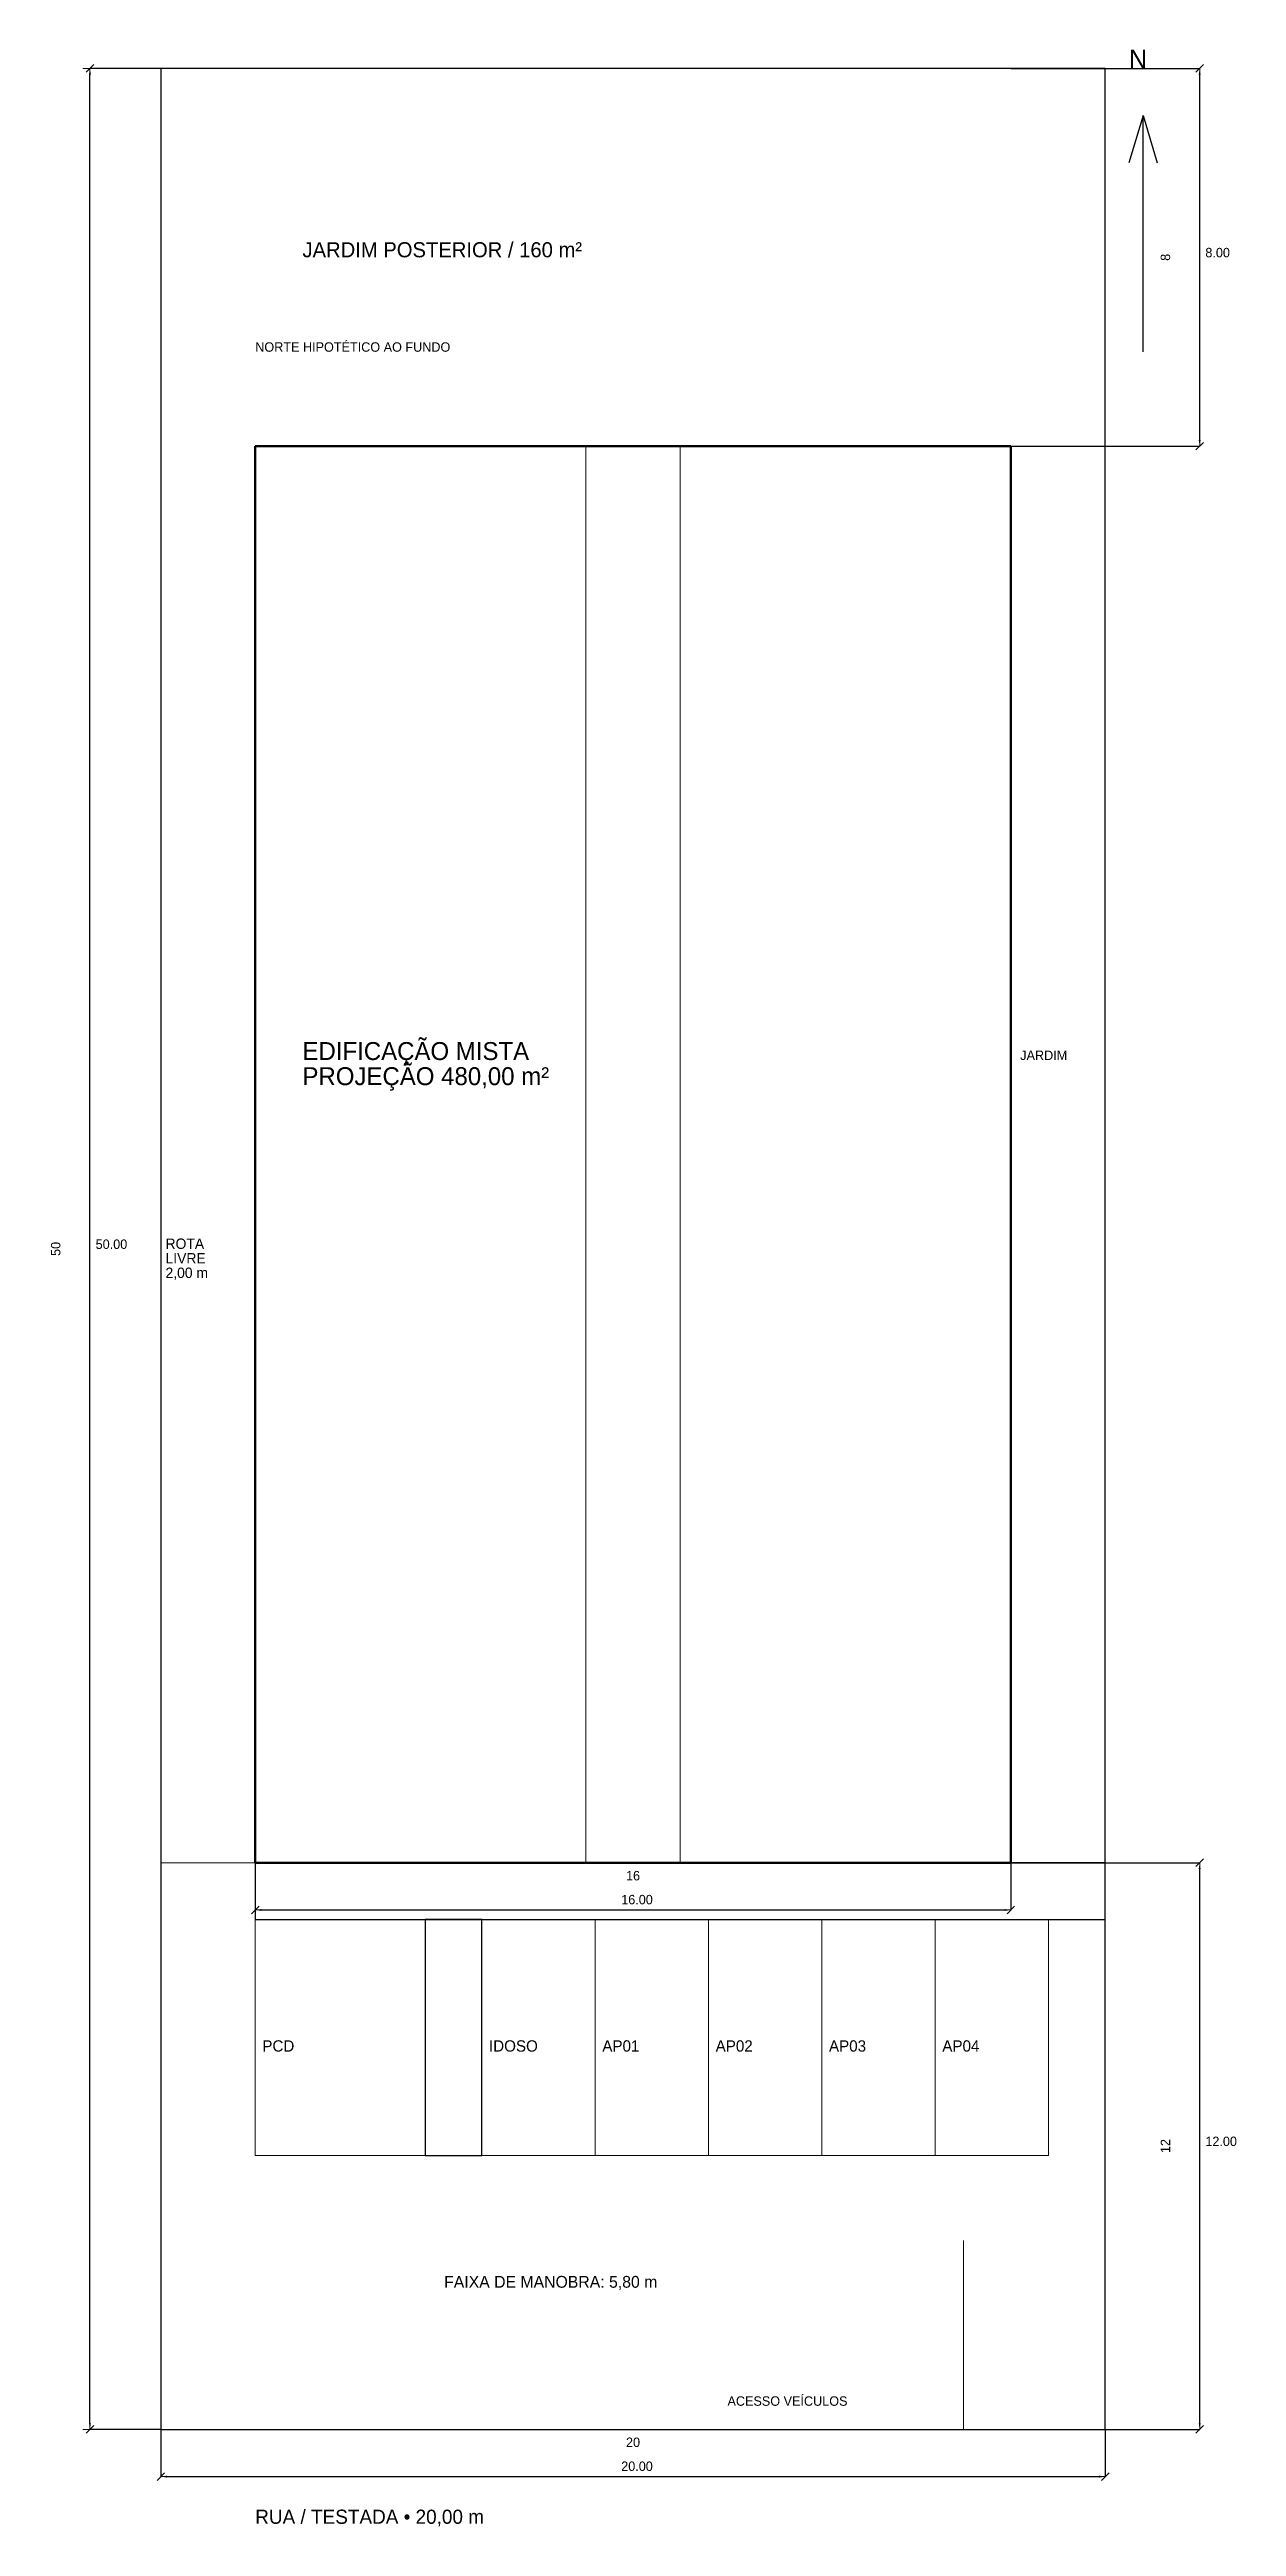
# Model space of a CAD drawing. Header units: metres. Extents: x -2 to 623, y -2 to 50.
# Drawn here: x -2.4 to 22.8, y -2.1 to 50.4 of the extents above; entities that cross this region are included whole.
import ezdxf

# ---------------------------------------------------------------- set-up
doc = ezdxf.new("R2010")
doc.units = ezdxf.units.M
for name, color, linetype, lineweight in [('COTAS', 2, 'Continuous', 13), ('ESQUADRIAS', 4, 'Continuous', 25), ('MOBILIARIO', 8, 'Continuous', 15), ('PAREDES', 7, 'Continuous', 50), ('TERRENO', 3, 'Continuous', 25), ('TEXTOS', 7, 'Continuous', 15)]:
    doc.layers.add(name, color=color, linetype=linetype, lineweight=lineweight)
doc.dimstyles.get("Standard").update_dxf_attribs({"dimtxt": 2.5, "dimasz": 2.5, "dimexe": 1.25, "dimexo": 0.625, "dimtad": 1, "dimcen": 2.5, "dimazin": 3, "dimtfac": 1, "dimtmove": 0, "dimatfit": 3})

msp = doc.modelspace()

# ---------------------------------------------------------------- texts
at = {"layer": 'COTAS'}
for s, p in [('8.00', (22.12, 46)), ('50.00', (-1.38, 25)), ('16.00', (9.75, 11.12)), ('12.00', (22.12, 6)), ('20.00', (9.75, -0.88))]:
    msp.add_text(s, height=0.2, dxfattribs=at).set_placement(p)
at = {"layer": 'TEXTOS'}
for s, height, p in [('N', 0.4, (20.5, 50)), ('JARDIM POSTERIOR / 160 m²', 0.32, (3, 46)), ('NORTE HIPOTÉTICO AO FUNDO', 0.2, (2, 44)), ('EDIFICAÇÃO MISTA', 0.38, (3, 29)), ('PROJEÇÃO 480,00 m²', 0.38, (3, 28.468)), ('JARDIM', 0.2, (18.2, 29)), ('ROTA', 0.22, (0.1, 25)), ('LIVRE', 0.22, (0.1, 24.692)), ('2,00 m', 0.22, (0.1, 24.384)), ('PCD', 0.24, (2.15, 8)), ('IDOSO', 0.24, (6.95, 8)), ('AP01', 0.24, (9.35, 8)), ('AP02', 0.24, (11.75, 8)), ('AP03', 0.24, (14.15, 8)), ('AP04', 0.24, (16.55, 8)), ('FAIXA DE MANOBRA: 5,80 m', 0.25, (6, 3)), ('ACESSO VEÍCULOS', 0.2, (12, 0.5)), ('RUA / TESTADA • 20,00 m', 0.3, (2, -2))]:
    msp.add_text(s, height=height, dxfattribs=at).set_placement(p)

# ---------------------------------------------------------------- blocks, each defined once
blk = doc.blocks.new('_CLOSEDFILLED')
at = {"color": 0, "linetype": 'BYBLOCK'}
blk.add_solid([(-1, 0.16), (0, 0), (-1, -0.16)], dxfattribs=at)
blk = doc.blocks.new('*D1')
for p, q in [((0, 0), (0, -1)), ((20, 0), (20, -1)), ((0.13, -1), (19.87, -1))]:
    blk.add_line(p, q)
at = {"layer": 'Defpoints'}
for p in [(0, 0), (20, 0), (0, -1)]:
    blk.add_point(p, dxfattribs=at)
at = {"layer": 'COTAS', "xscale": 0.13, "yscale": 0.13, "rotation": 180}
blk.add_blockref('_CLOSEDFILLED', (0, -1), dxfattribs=at)
at = {"layer": 'COTAS', "xscale": 0.13, "yscale": 0.13}
blk.add_blockref('_CLOSEDFILLED', (20, -1), dxfattribs=at)
at = {"layer": 'COTAS', "insert": (10, -0.275), "char_height": 0.2, "attachment_point": 5}
blk.add_mtext('20', dxfattribs=at)
blk = doc.blocks.new('*D2')
for p, q in [((0, 50), (-1.5, 50)), ((-1.5, 0.13), (-1.5, 49.87)), ((0, 0), (-1.5, 0))]:
    blk.add_line(p, q)
at = {"layer": 'Defpoints'}
for p in [(0, 50), (-1.5, 0), (0, 0)]:
    blk.add_point(p, dxfattribs=at)
at = {"layer": 'COTAS', "xscale": 0.13, "yscale": 0.13}
for p, rotation in [((-1.5, 50), 90), ((-1.5, 0), 270)]:
    blk.add_blockref('_CLOSEDFILLED', p, dxfattribs=dict(at, rotation=rotation))
at = {"layer": 'COTAS', "insert": (-2.225, 25), "char_height": 0.2, "attachment_point": 5, "rotation": 90}
blk.add_mtext('50', dxfattribs=at)
blk = doc.blocks.new('*D3')
for p, q in [((2, 12), (2, 11)), ((18, 12), (18, 11)), ((2.13, 11), (17.87, 11))]:
    blk.add_line(p, q)
at = {"layer": 'Defpoints'}
for p in [(2, 12), (18, 12), (2, 11)]:
    blk.add_point(p, dxfattribs=at)
at = {"layer": 'COTAS', "xscale": 0.13, "yscale": 0.13, "rotation": 180}
blk.add_blockref('_CLOSEDFILLED', (2, 11), dxfattribs=at)
at = {"layer": 'COTAS', "xscale": 0.13, "yscale": 0.13}
blk.add_blockref('_CLOSEDFILLED', (18, 11), dxfattribs=at)
at = {"layer": 'COTAS', "insert": (10, 11.725), "char_height": 0.2, "attachment_point": 5}
blk.add_mtext('16', dxfattribs=at)
blk = doc.blocks.new('*D4')
for p, q in [((18, 12), (22, 12)), ((22, 0.13), (22, 11.87)), ((18, 0), (22, 0))]:
    blk.add_line(p, q)
at = {"layer": 'Defpoints'}
for p in [(18, 12), (18, 0), (22, 0)]:
    blk.add_point(p, dxfattribs=at)
at = {"layer": 'COTAS', "xscale": 0.13, "yscale": 0.13}
for p, rotation in [((22, 12), 90), ((22, 0), 270)]:
    blk.add_blockref('_CLOSEDFILLED', p, dxfattribs=dict(at, rotation=rotation))
at = {"layer": 'COTAS', "insert": (21.275, 6), "char_height": 0.2, "attachment_point": 5, "rotation": 90}
blk.add_mtext('12', dxfattribs=at)
blk = doc.blocks.new('*D5')
for p, q in [((18, 50), (22, 50)), ((22, 42.13), (22, 49.87)), ((18, 42), (22, 42))]:
    blk.add_line(p, q)
at = {"layer": 'Defpoints'}
for p in [(18, 50), (18, 42), (22, 42)]:
    blk.add_point(p, dxfattribs=at)
at = {"layer": 'COTAS', "xscale": 0.13, "yscale": 0.13}
for p, rotation in [((22, 50), 90), ((22, 42), 270)]:
    blk.add_blockref('_CLOSEDFILLED', p, dxfattribs=dict(at, rotation=rotation))
at = {"layer": 'COTAS', "insert": (21.275, 46), "char_height": 0.2, "attachment_point": 5, "rotation": 90}
blk.add_mtext('8', dxfattribs=at)

# ---------------------------------------------------------------- dimensions: what is measured, and where the dimension line sits
at = {"layer": 'COTAS'}
for base, p1, p2, picture, middle in [((-1.5, 0), (0, 0), (0, 50), '*D2', (-2.225, 25)), ((22, 42), (18, 42), (18, 50), '*D5', (21.275, 46)), ((22, 0), (18, 0), (18, 12), '*D4', (21.275, 6))]:
    dim = msp.add_linear_dim(base=base, p1=p1, p2=p2, angle=90, dimstyle='Standard', override={"dimtxt": 0.2, "dimasz": 0.13, "dimtad": 1, "dimdec": 2}, dxfattribs=at)
    dim.commit()
    dim.dimension.update_dxf_attribs({"geometry": picture, "text_midpoint": middle})
for base, p1, p2, picture, middle in [((2, 11), (2, 12), (18, 12), '*D3', (10, 11.725)), ((0, -1), (0, 0), (20, 0), '*D1', (10, -0.275))]:
    dim = msp.add_linear_dim(base=base, p1=p1, p2=p2, dimstyle='Standard', override={"dimtxt": 0.2, "dimasz": 0.13, "dimtad": 1, "dimdec": 2}, dxfattribs=at)
    dim.commit()
    dim.dimension.update_dxf_attribs({"geometry": picture, "text_midpoint": middle})

# ---------------------------------------------------------------- linework, layer by layer
at = {"layer": 'COTAS'}
for p, q in [((0, 50), (-1.65, 50)), ((-1.58, 49.92), (-1.42, 50.08)), ((-1.5, 0), (-1.5, 50)), ((18, 50), (21.85, 50)), ((21.92, 49.92), (22.08, 50.08)), ((22, 42), (22, 50)), ((18, 42), (21.85, 42)), ((21.92, 41.92), (22.08, 42.08)), ((21.92, 11.92), (22.08, 12.08)), ((2, 12), (2, 11.15)), ((18, 12), (18, 11.15)), ((18, 12), (21.85, 12)), ((22, 0), (22, 12)), ((1.92, 10.92), (2.08, 11.08)), ((17.92, 10.92), (18.08, 11.08)), ((2, 11), (18, 11)), ((17, 0), (17, 4)), ((0, 0), (-1.65, 0)), ((-1.58, -0.08), (-1.42, 0.08)), ((0, 0), (0, -0.85)), ((18, 0), (21.85, 0)), ((20, 0), (20, -0.85)), ((21.92, -0.08), (22.08, 0.08)), ((-0.08, -1.08), (0.08, -0.92)), ((0, -1), (20, -1)), ((19.92, -1.08), (20.08, -0.92))]:
    msp.add_line(p, q, dxfattribs=at)
at = {"layer": 'ESQUADRIAS'}
for p, q in [((20, 12), (2, 12)), ((2, 12), (2, 10.8)), ((20, 10.8), (20, 12)), ((2, 10.8), (20, 10.8)), ((6.8, 10.8), (5.6, 10.8)), ((5.6, 10.8), (5.6, 5.8)), ((6.8, 5.8), (6.8, 10.8)), ((5.6, 5.8), (6.8, 5.8))]:
    msp.add_line(p, q, dxfattribs=at)
at = {"layer": 'MOBILIARIO'}
for p, q in [((2, 12), (2, 42)), ((9, 12), (9, 42)), ((11, 12), (11, 42)), ((18, 12), (18, 42)), ((20, 12), (0, 12)), ((0, 12), (0, 0)), ((20, 0), (20, 12)), ((5.6, 10.8), (2, 10.8)), ((2, 10.8), (2, 5.8)), ((5.6, 5.8), (5.6, 10.8)), ((9.2, 10.8), (6.8, 10.8)), ((6.8, 10.8), (6.8, 5.8)), ((9.2, 5.8), (9.2, 10.8)), ((11.6, 10.8), (9.2, 10.8)), ((9.2, 10.8), (9.2, 5.8)), ((11.6, 5.8), (11.6, 10.8)), ((14, 10.8), (11.6, 10.8)), ((11.6, 10.8), (11.6, 5.8)), ((14, 5.8), (14, 10.8)), ((16.4, 10.8), (14, 10.8)), ((14, 10.8), (14, 5.8)), ((16.4, 5.8), (16.4, 10.8)), ((18.8, 10.8), (16.4, 10.8)), ((16.4, 10.8), (16.4, 5.8)), ((18.8, 5.8), (18.8, 10.8)), ((2, 5.8), (5.6, 5.8)), ((6.8, 5.8), (9.2, 5.8)), ((9.2, 5.8), (11.6, 5.8)), ((11.6, 5.8), (14, 5.8)), ((14, 5.8), (16.4, 5.8)), ((16.4, 5.8), (18.8, 5.8)), ((0, 0), (20, 0))]:
    msp.add_line(p, q, dxfattribs=at)
at = {"layer": 'PAREDES'}
for p, q in [((18, 42), (2, 42)), ((2, 42), (2, 12)), ((18, 12), (18, 42)), ((2, 12), (18, 12))]:
    msp.add_line(p, q, dxfattribs=at)
at = {"layer": 'TERRENO'}
for p, q in [((20, 50), (0, 50)), ((0, 50), (0, 0)), ((20, 0), (20, 50)), ((20.8, 49), (20.5, 48)), ((20.8, 44), (20.8, 49)), ((20.8, 49), (21.1, 48)), ((0, 0), (20, 0))]:
    msp.add_line(p, q, dxfattribs=at)

msp.set_redraw_order([(e.dxf.handle, doc.entitydb.next_handle()) for e in msp.query("TEXT MTEXT ATTDEF DIMENSION ARC_DIMENSION")])  # texts and dimensions are drawn at this point

doc.saveas('drawing.dxf')
